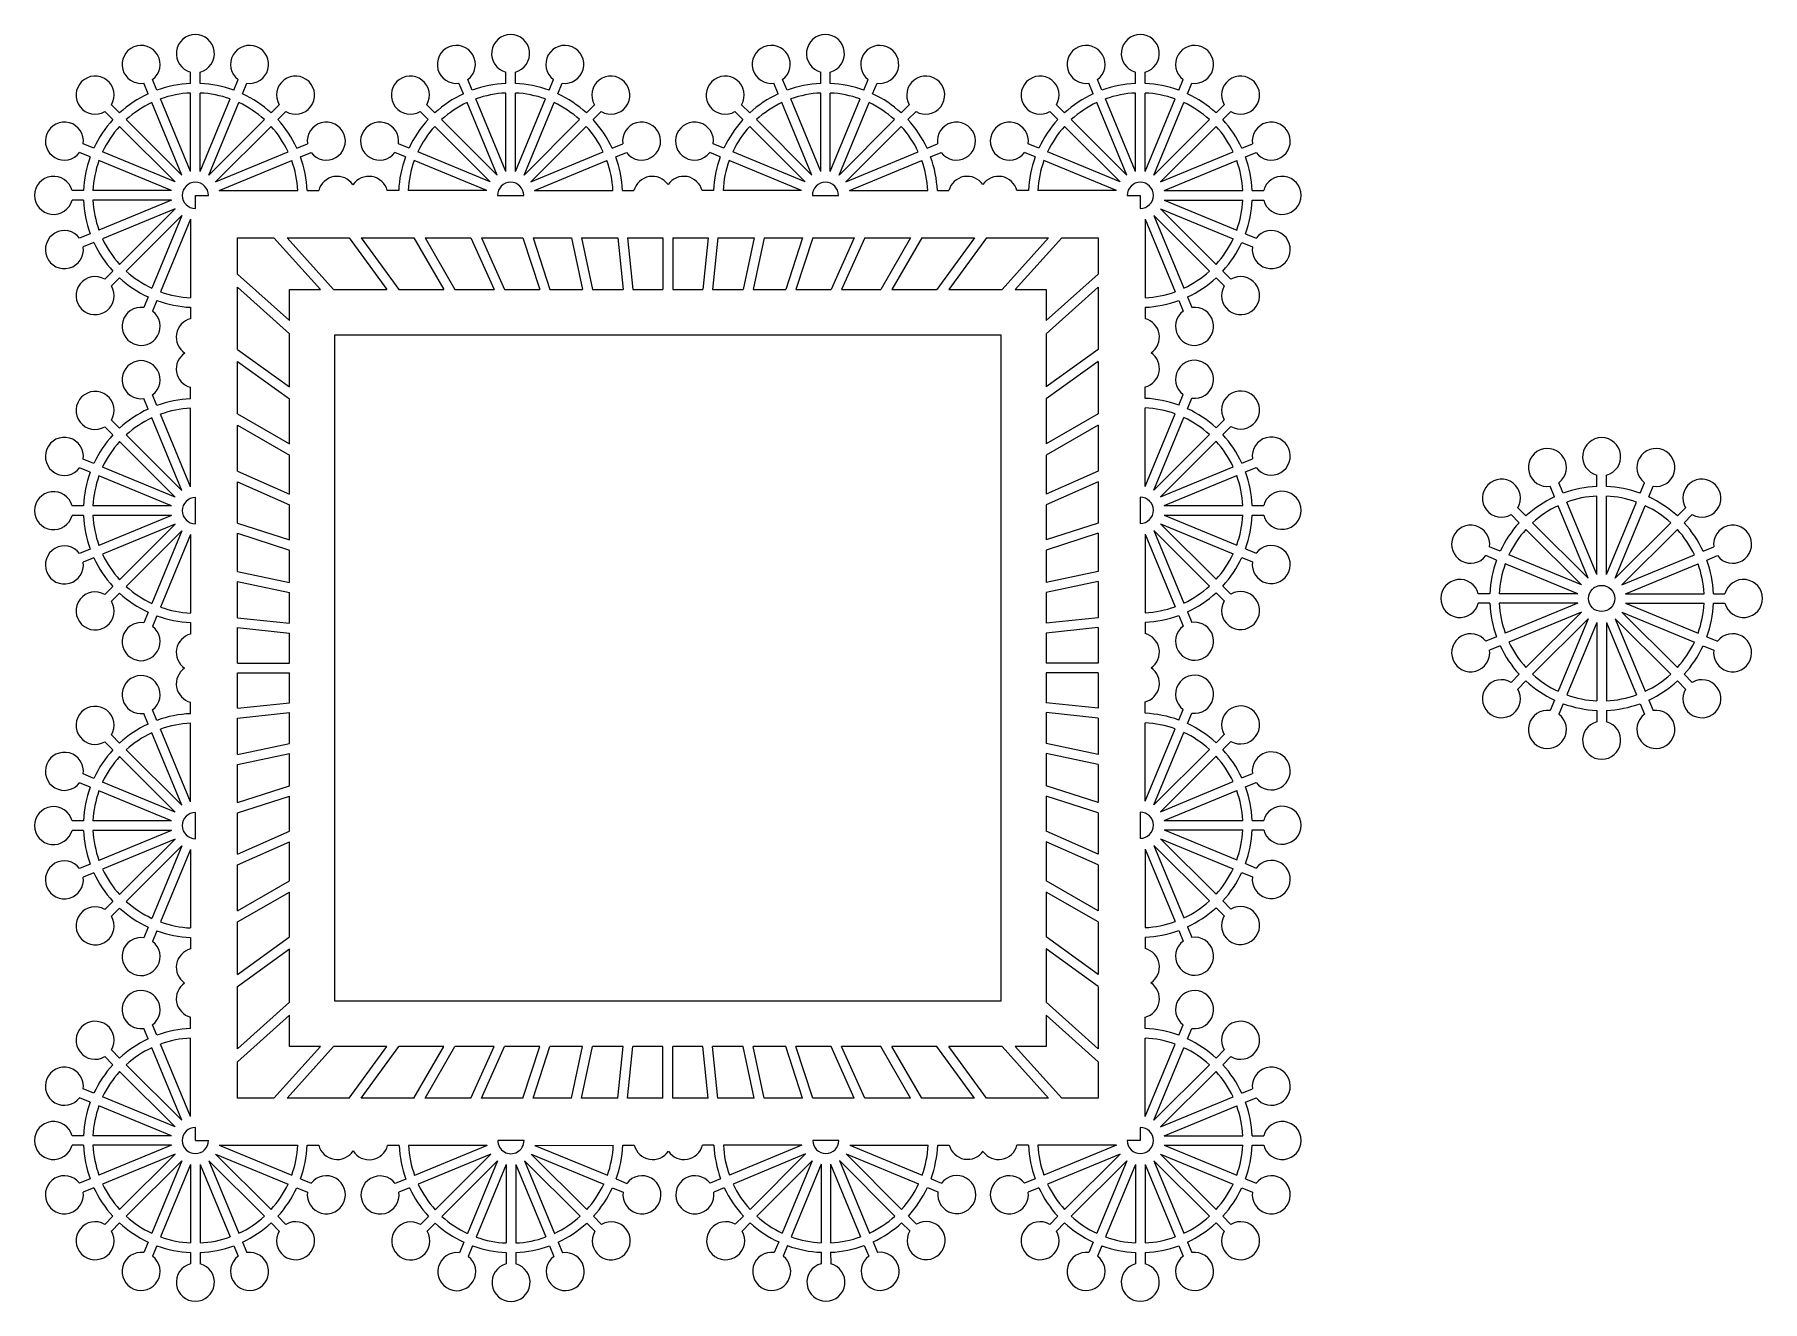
# Model space of a CAD drawing. Extents: x 130 to 403, y 62 to 262.
import ezdxf

# ---------------------------------------------------------------- set-up
doc = ezdxf.new("R2010")
doc.units = 0
doc.layers.get('0').update_dxf_attribs({"linetype": 'CONTINUOUS'})

msp = doc.modelspace()

# ---------------------------------------------------------------- linework, layer by layer
for p, q in [((148.03626, 252.50281), (147.344708, 254.172364)), ((149.422079, 253.076835), (148.730527, 254.746389)), ((154.730035, 254.132653), (154.730035, 255.939765)), ((156.230035, 254.132653), (156.230035, 255.939765)), ((161.53799, 253.076835), (162.229543, 254.746389)), ((162.92381, 252.50281), (163.615362, 254.172364)), ((197.741683, 252.50281), (197.050131, 254.172364)), ((199.127502, 253.076835), (198.43595, 254.746389)), ((204.435458, 254.132653), (204.435458, 255.939765)), ((205.935458, 254.132653), (205.935458, 255.939765)), ((211.243414, 253.076835), (211.934966, 254.746389)), ((212.629233, 252.50281), (213.320785, 254.172364)), ((247.388971, 252.50281), (246.697419, 254.172364)), ((248.774791, 253.076835), (248.083238, 254.746389)), ((254.082746, 254.132653), (254.082746, 255.939765)), ((255.582746, 254.132653), (255.582746, 255.939765)), ((260.890702, 253.076835), (261.582254, 254.746389)), ((262.276521, 252.50281), (262.968073, 254.172364)), ((297.03626, 252.50281), (296.344708, 254.172364)), ((298.422079, 253.076835), (297.730527, 254.746389)), ((303.730035, 254.132653), (303.730035, 255.939765)), ((305.230035, 254.132653), (305.230035, 255.939765)), ((310.53799, 253.076835), (311.229543, 254.746389)), ((311.92381, 252.50281), (312.615362, 254.172364)), ((143.536392, 249.496094), (142.258571, 250.773916)), ((153.344215, 239.688271), (148.610852, 251.115622)), ((154.730035, 240.262296), (149.996671, 251.689647)), ((154.730035, 240.262296), (154.730035, 252.631172)), ((156.230035, 240.262296), (156.230035, 252.631172)), ((156.230035, 240.262296), (160.963399, 251.689647)), ((157.615854, 239.688271), (162.349218, 251.115622)), ((167.423677, 249.496094), (168.701499, 250.773916)), ((193.241815, 249.496094), (191.963994, 250.773916)), ((203.049639, 239.688271), (198.316275, 251.115622)), ((204.435458, 240.262296), (199.702094, 251.689647)), ((204.435458, 240.262296), (204.435458, 252.631172)), ((205.935458, 240.262296), (205.935458, 252.631172)), ((205.935458, 240.262296), (210.668822, 251.689647)), ((207.321277, 239.688271), (212.054641, 251.115622)), ((217.1291, 249.496094), (218.406922, 250.773916)), ((242.889104, 249.496094), (241.611282, 250.773916)), ((252.696927, 239.688271), (247.963563, 251.115622)), ((254.082746, 240.262296), (249.349382, 251.689647)), ((254.082746, 240.262296), (254.082746, 252.631172)), ((255.582746, 240.262296), (255.582746, 252.631172)), ((255.582746, 240.262296), (260.31611, 251.689647)), ((256.968566, 239.688271), (261.701929, 251.115622)), ((266.776389, 249.496094), (268.054211, 250.773916)), ((292.536392, 249.496094), (291.258571, 250.773916)), ((302.344215, 239.688271), (297.610852, 251.115622)), ((303.730035, 240.262296), (298.996671, 251.689647)), ((303.730035, 240.262296), (303.730035, 252.631172)), ((305.230035, 240.262296), (305.230035, 252.631172)), ((305.230035, 240.262296), (309.963399, 251.689647)), ((306.615854, 239.688271), (311.349218, 251.115622)), ((316.423677, 249.496094), (317.701499, 250.773916)), ((142.475732, 248.435434), (141.19791, 249.713256)), ((153.344215, 239.688271), (144.5981, 248.434387)), ((157.615854, 239.688271), (166.36197, 248.434387)), ((168.484337, 248.435434), (169.762159, 249.713256)), ((192.181155, 248.435434), (190.903333, 249.713256)), ((203.049639, 239.688271), (194.303523, 248.434387)), ((207.321277, 239.688271), (216.067393, 248.434387)), ((218.189761, 248.435434), (219.467582, 249.713256)), ((241.828444, 248.435434), (240.550622, 249.713256)), ((252.696927, 239.688271), (243.950811, 248.434387)), ((256.968566, 239.688271), (265.714681, 248.434387)), ((267.837049, 248.435434), (269.114871, 249.713256)), ((291.475732, 248.435434), (290.19791, 249.713256)), ((302.344215, 239.688271), (293.5981, 248.434387)), ((306.615854, 239.688271), (315.36197, 248.434387)), ((317.484337, 248.435434), (318.762159, 249.713256)), ((152.283555, 238.627611), (143.537439, 247.373727)), ((158.676514, 238.627611), (167.42263, 247.373727)), ((201.988978, 238.627611), (193.242862, 247.373727)), ((208.381937, 238.627611), (217.128053, 247.373727)), ((251.636267, 238.627611), (242.890151, 247.373727)), ((258.029226, 238.627611), (266.775342, 247.373727)), ((301.283555, 238.627611), (292.537439, 247.373727)), ((307.676514, 238.627611), (316.42263, 247.373727)), ((138.894991, 242.549747), (137.225437, 243.241299)), ((139.469017, 243.935566), (137.799462, 244.627118)), ((152.283555, 238.627611), (140.856204, 243.360974)), ((158.676514, 238.627611), (170.103865, 243.360974)), ((171.491053, 243.935566), (173.160607, 244.627118)), ((172.065078, 242.549747), (173.734632, 243.241299)), ((188.600415, 242.549747), (186.93086, 243.241299)), ((189.17444, 243.935566), (187.504885, 244.627118)), ((201.988978, 238.627611), (190.561627, 243.360974)), ((208.381937, 238.627611), (219.809288, 243.360974)), ((221.196476, 243.935566), (222.86603, 244.627118)), ((221.770501, 242.549747), (223.440056, 243.241299)), ((238.247703, 242.549747), (236.578149, 243.241299)), ((238.821728, 243.935566), (237.152174, 244.627118)), ((251.636267, 238.627611), (240.208916, 243.360974)), ((258.029226, 238.627611), (269.456577, 243.360974)), ((270.843764, 243.935566), (272.513319, 244.627118)), ((271.41779, 242.549747), (273.087344, 243.241299)), ((287.894991, 242.549747), (286.225437, 243.241299)), ((288.469017, 243.935566), (286.799462, 244.627118)), ((301.283555, 238.627611), (289.856204, 243.360974)), ((307.676514, 238.627611), (319.103865, 243.360974)), ((320.491053, 243.935566), (322.160607, 244.627118)), ((321.065078, 242.549747), (322.734632, 243.241299)), ((151.70953, 237.241791), (140.282179, 241.975155)), ((159.250539, 237.241791), (170.67789, 241.975155)), ((201.414953, 237.241791), (189.987602, 241.975155)), ((208.955962, 237.241791), (220.383314, 241.975155)), ((251.062242, 237.241791), (239.634891, 241.975155)), ((258.603251, 237.241791), (270.030602, 241.975155)), ((300.70953, 237.241791), (289.282179, 241.975155)), ((308.250539, 237.241791), (319.67789, 241.975155)), ((137.839173, 237.241791), (136.032061, 237.241791)), ((151.70953, 237.241791), (139.340654, 237.241791)), ((159.250539, 237.241791), (171.619415, 237.241791)), ((173.120896, 237.241791), (174.928009, 237.241791)), ((187.544596, 237.241791), (185.737484, 237.241791)), ((201.414953, 237.241791), (189.046077, 237.241791)), ((208.955962, 237.241791), (221.324838, 237.241791)), ((222.826319, 237.241791), (224.633432, 237.241791)), ((237.191885, 237.241791), (235.384772, 237.241791)), ((251.062242, 237.241791), (238.693366, 237.241791)), ((258.603251, 237.241791), (270.972127, 237.241791)), ((272.473608, 237.241791), (274.28072, 237.241791)), ((286.839173, 237.241791), (285.032061, 237.241791)), ((300.70953, 237.241791), (288.340654, 237.241791)), ((308.250539, 237.241791), (320.619415, 237.241791)), ((322.120896, 237.241791), (323.928009, 237.241791)), ((137.839173, 235.741791), (136.032061, 235.741791)), ((151.70953, 235.741791), (139.340654, 235.741791)), ((151.70953, 235.741791), (140.282179, 231.008428)), ((152.283555, 234.355972), (140.856204, 229.622608)), ((152.283555, 234.355972), (143.537439, 225.609856)), ((155.480035, 236.491791), (157.544804, 236.491791)), ((155.480035, 234.427022), (155.480035, 236.491791)), ((203.120688, 236.491791), (207.250227, 236.491791)), ((252.767977, 236.491791), (256.897516, 236.491791)), ((302.415265, 236.491791), (304.480035, 236.491791)), ((304.480035, 236.491791), (304.480035, 234.427022)), ((307.676514, 234.355972), (319.103865, 229.622608)), ((307.676514, 234.355972), (316.42263, 225.609856)), ((308.250539, 235.741791), (319.67789, 231.008428)), ((308.250539, 235.741791), (320.619415, 235.741791)), ((322.120896, 235.741791), (323.928009, 235.741791)), ((153.344215, 233.295312), (144.5981, 224.549196)), ((153.344215, 233.295312), (148.610852, 221.867961)), ((154.730035, 232.721287), (149.996671, 221.293936)), ((154.730035, 232.721287), (154.730035, 220.352411)), ((305.230035, 232.721287), (309.963399, 221.293936)), ((305.230035, 232.721287), (305.230035, 220.352411)), ((306.615854, 233.295312), (311.349218, 221.867961)), ((306.615854, 233.295312), (315.36197, 224.549196)), ((138.894991, 230.433836), (137.225437, 229.742284)), ((139.469017, 229.048016), (137.799462, 228.356464)), ((162.150035, 229.821791), (167.876219, 229.821791)), ((162.150035, 224.095607), (162.150035, 229.821791)), ((167.876219, 229.821791), (175.223516, 221.661791)), ((169.935037, 229.821791), (177.282334, 221.661791)), ((169.935037, 229.821791), (179.753063, 229.821791)), ((179.753063, 229.821791), (185.68165, 221.661791)), ((181.644247, 229.821791), (187.572834, 221.661791)), ((181.644247, 229.821791), (189.93502, 229.821791)), ((189.93502, 229.821791), (194.646198, 221.661791)), ((191.701712, 229.821791), (196.41289, 221.661791)), ((191.701712, 229.821791), (198.942776, 229.821791)), ((198.942776, 229.821791), (202.575842, 221.661791)), ((200.61757, 229.821791), (204.250636, 221.661791)), ((200.61757, 229.821791), (207.136363, 229.821791)), ((207.136363, 229.821791), (209.787708, 221.661791)), ((208.7451, 229.821791), (211.396445, 221.661791)), ((208.7451, 229.821791), (214.780233, 229.821791)), ((214.780233, 229.821791), (216.514694, 221.661791)), ((216.344414, 229.821791), (218.078875, 221.661791)), ((216.344414, 229.821791), (222.081601, 229.821791)), ((222.081601, 229.821791), (222.939251, 221.661791)), ((223.620028, 229.821791), (224.477679, 221.661791)), ((223.620028, 229.821791), (229.215035, 229.821791)), ((229.215035, 229.821791), (229.215035, 221.661791)), ((230.745035, 229.821791), (230.745035, 221.661791)), ((230.745035, 229.821791), (236.340041, 229.821791)), ((236.340041, 229.821791), (235.482391, 221.661791)), ((237.878469, 229.821791), (237.020818, 221.661791)), ((237.878469, 229.821791), (243.615656, 229.821791)), ((243.615656, 229.821791), (241.881194, 221.661791)), ((245.179837, 229.821791), (243.445375, 221.661791)), ((245.179837, 229.821791), (251.214969, 229.821791)), ((251.214969, 229.821791), (248.563624, 221.661791)), ((252.823706, 229.821791), (250.172362, 221.661791)), ((252.823706, 229.821791), (259.3425, 229.821791)), ((259.3425, 229.821791), (255.709434, 221.661791)), ((261.017293, 229.821791), (257.384227, 221.661791)), ((261.017293, 229.821791), (268.258358, 229.821791)), ((268.258358, 229.821791), (263.547179, 221.661791)), ((270.025049, 229.821791), (265.313871, 221.661791)), ((270.025049, 229.821791), (278.315822, 229.821791)), ((278.315822, 229.821791), (272.387235, 221.661791)), ((280.207006, 229.821791), (274.278419, 221.661791)), ((280.207006, 229.821791), (290.025032, 229.821791)), ((290.025032, 229.821791), (282.677735, 221.661791)), ((292.08385, 229.821791), (284.736553, 221.661791)), ((292.08385, 229.821791), (297.810035, 229.821791)), ((297.810035, 229.821791), (297.810035, 224.095607)), ((320.491053, 229.048016), (322.160607, 228.356464)), ((321.065078, 230.433836), (322.734632, 229.742284)), ((142.475732, 224.548149), (141.19791, 223.270327)), ((143.536392, 223.487489), (142.258571, 222.209667)), ((162.150035, 224.095607), (170.310035, 216.74831)), ((297.810035, 224.095607), (289.650035, 216.74831)), ((316.423677, 223.487489), (317.701499, 222.209667)), ((317.484337, 224.548149), (318.762159, 223.270327)), ((162.150035, 222.036789), (170.310035, 214.689492)), ((162.150035, 212.218763), (162.150035, 222.036789)), ((170.310035, 221.661791), (175.223516, 221.661791)), ((170.310035, 216.74831), (170.310035, 221.661791)), ((177.282334, 221.661791), (185.68165, 221.661791)), ((187.572834, 221.661791), (194.646198, 221.661791)), ((196.41289, 221.661791), (202.575842, 221.661791)), ((204.250636, 221.661791), (209.787708, 221.661791)), ((211.396445, 221.661791), (216.514694, 221.661791)), ((218.078875, 221.661791), (222.939251, 221.661791)), ((224.477679, 221.661791), (229.215035, 221.661791)), ((230.745035, 221.661791), (235.482391, 221.661791)), ((237.020818, 221.661791), (241.881194, 221.661791)), ((243.445375, 221.661791), (248.563624, 221.661791)), ((250.172362, 221.661791), (255.709434, 221.661791)), ((257.384227, 221.661791), (263.547179, 221.661791)), ((265.313871, 221.661791), (272.387235, 221.661791)), ((274.278419, 221.661791), (282.677735, 221.661791)), ((284.736553, 221.661791), (289.650035, 221.661791)), ((297.810035, 222.036789), (289.650035, 214.689492)), ((289.650035, 221.661791), (289.650035, 216.74831)), ((297.810035, 222.036789), (297.810035, 212.218763)), ((148.03626, 220.480773), (147.344708, 218.811219)), ((149.422079, 219.906748), (148.730527, 218.237194)), ((154.730035, 218.85093), (154.730035, 217.043817)), ((305.230035, 218.85093), (305.230035, 217.043817)), ((310.53799, 219.906748), (311.229543, 218.237194)), ((311.92381, 220.480773), (312.615362, 218.811219)), ((170.310035, 206.290176), (170.310035, 214.689492)), ((177.450035, 214.521791), (282.510035, 214.521791)), ((177.450035, 109.461791), (177.450035, 214.521791)), ((282.510035, 214.521791), (282.510035, 109.461791)), ((289.650035, 214.689492), (289.650035, 206.290176)), ((162.150035, 212.218763), (170.310035, 206.290176)), ((162.150035, 210.327579), (170.310035, 204.398992)), ((162.150035, 202.036806), (162.150035, 210.327579)), ((297.810035, 212.218763), (289.650035, 206.290176)), ((297.810035, 210.327579), (289.650035, 204.398992)), ((297.810035, 210.327579), (297.810035, 202.036806)), ((148.03626, 202.797386), (147.344708, 204.466941)), ((149.422079, 203.371412), (148.730527, 205.040966)), ((154.730035, 204.42723), (154.730035, 206.234342)), ((170.310035, 197.325628), (170.310035, 204.398992)), ((289.650035, 204.398992), (289.650035, 197.325628)), ((305.230035, 204.485364), (305.230035, 206.292477)), ((310.53799, 203.429546), (311.229543, 205.099101)), ((311.92381, 202.855521), (312.615362, 204.525075)), ((154.730035, 190.556873), (149.996671, 201.984224)), ((154.730035, 190.556873), (154.730035, 202.925749)), ((162.150035, 202.036806), (170.310035, 197.325628)), ((297.810035, 202.036806), (289.650035, 197.325628)), ((305.230035, 190.615008), (305.230035, 202.983883)), ((305.230035, 190.615008), (309.963399, 202.042359)), ((142.475732, 198.730011), (141.19791, 200.007833)), ((143.536392, 199.790671), (142.258571, 201.068493)), ((153.344215, 189.982848), (148.610852, 201.410199)), ((162.150035, 200.270114), (170.310035, 195.558936)), ((162.150035, 193.02905), (162.150035, 200.270114)), ((297.810035, 200.270114), (289.650035, 195.558936)), ((297.810035, 200.270114), (297.810035, 193.02905)), ((306.615854, 190.040982), (311.349218, 201.468333)), ((316.423677, 199.848806), (317.701499, 201.126627)), ((317.484337, 198.788146), (318.762159, 200.065967)), ((152.283555, 188.922188), (143.537439, 197.668303)), ((153.344215, 189.982848), (144.5981, 198.728964)), ((306.615854, 190.040982), (315.36197, 198.787098)), ((307.676514, 188.980322), (316.42263, 197.726438)), ((138.894991, 192.844324), (137.225437, 193.535876)), ((139.469017, 194.230143), (137.799462, 194.921695)), ((152.283555, 188.922188), (140.856204, 193.655551)), ((170.310035, 189.395984), (170.310035, 195.558936)), ((289.650035, 195.558936), (289.650035, 189.395984)), ((307.676514, 188.980322), (319.103865, 193.713686)), ((320.491053, 194.288278), (322.160607, 194.97983)), ((321.065078, 192.902459), (322.734632, 193.594011)), ((151.70953, 187.536368), (140.282179, 192.269732)), ((162.150035, 193.02905), (170.310035, 189.395984)), ((162.150035, 191.354256), (170.310035, 187.72119)), ((162.150035, 184.835463), (162.150035, 191.354256)), ((297.810035, 193.02905), (289.650035, 189.395984)), ((297.810035, 191.354256), (289.650035, 187.72119)), ((297.810035, 191.354256), (297.810035, 184.835463)), ((308.250539, 187.594503), (319.67789, 192.327867)), ((371.161865, 189.528019), (370.470313, 191.197574)), ((376.469821, 190.583837), (376.469821, 192.39095)), ((377.969821, 190.583837), (377.969821, 192.39095)), ((383.277777, 189.528019), (383.969329, 191.197574)), ((155.480035, 184.721599), (155.480035, 188.851138)), ((304.480035, 188.909272), (304.480035, 184.779733)), ((369.776046, 188.953994), (369.084494, 190.623549)), ((376.469821, 176.713481), (371.736457, 188.140832)), ((376.469821, 176.713481), (376.469821, 189.082356)), ((377.969821, 176.713481), (377.969821, 189.082356)), ((377.969821, 176.713481), (382.703185, 188.140832)), ((384.663596, 188.953994), (385.355148, 190.623549)), ((137.839173, 187.536368), (136.032061, 187.536368)), ((137.839173, 186.036368), (136.032061, 186.036368)), ((151.70953, 187.536368), (139.340654, 187.536368)), ((151.70953, 186.036368), (139.340654, 186.036368)), ((151.70953, 186.036368), (140.282179, 181.303004)), ((170.310035, 182.184118), (170.310035, 187.72119)), ((289.650035, 187.72119), (289.650035, 182.184118)), ((308.250539, 187.594503), (320.619415, 187.594503)), ((308.250539, 186.094503), (319.67789, 181.361139)), ((308.250539, 186.094503), (320.619415, 186.094503)), ((322.120896, 187.594503), (323.928009, 187.594503)), ((322.120896, 186.094503), (323.928009, 186.094503)), ((364.215518, 184.886619), (362.937697, 186.16444)), ((365.276178, 185.947279), (363.998357, 187.2251)), ((375.084002, 176.139455), (370.350638, 187.566807)), ((379.35564, 176.139455), (384.089004, 187.566807)), ((389.163464, 185.947279), (390.441285, 187.2251)), ((390.224124, 184.886619), (391.501945, 186.16444)), ((152.283555, 184.650549), (140.856204, 179.917185)), ((152.283555, 184.650549), (143.537439, 175.904433)), ((153.344215, 183.589889), (144.5981, 174.843773)), ((153.344215, 183.589889), (148.610852, 172.162538)), ((154.730035, 183.015864), (149.996671, 171.588513)), ((154.730035, 183.015864), (154.730035, 170.646988)), ((162.150035, 184.835463), (170.310035, 182.184118)), ((162.150035, 183.226726), (170.310035, 180.575381)), ((162.150035, 177.191594), (162.150035, 183.226726)), ((297.810035, 184.835463), (289.650035, 182.184118)), ((297.810035, 183.226726), (289.650035, 180.575381)), ((297.810035, 183.226726), (297.810035, 177.191594)), ((305.230035, 183.073998), (309.963399, 171.646647)), ((305.230035, 183.073998), (305.230035, 170.705123)), ((306.615854, 183.648023), (315.36197, 174.901908)), ((306.615854, 183.648023), (311.349218, 172.220672)), ((307.676514, 184.708684), (316.42263, 175.962568)), ((307.676514, 184.708684), (319.103865, 179.97532)), ((374.023342, 175.078795), (365.277226, 183.824911)), ((375.084002, 176.139455), (366.337886, 184.885571)), ((379.35564, 176.139455), (388.101756, 184.885571)), ((380.4163, 175.078795), (389.162416, 183.824911)), ((138.894991, 180.728413), (137.225437, 180.03686)), ((170.310035, 175.457132), (170.310035, 180.575381)), ((289.650035, 180.575381), (289.650035, 175.457132)), ((321.065078, 180.786547), (322.734632, 180.094995)), ((361.208803, 180.386751), (359.539248, 181.078303)), ((393.230839, 180.386751), (394.900394, 181.078303)), ((139.469017, 179.342593), (137.799462, 178.651041)), ((162.150035, 177.191594), (170.310035, 175.457132)), ((297.810035, 177.191594), (289.650035, 175.457132)), ((320.491053, 179.400728), (322.160607, 178.709176)), ((360.634778, 179.000932), (358.965223, 179.692484)), ((373.449316, 173.692976), (362.021965, 178.42634)), ((374.023342, 175.078795), (362.59599, 179.812159)), ((380.4163, 175.078795), (391.843652, 179.812159)), ((380.990326, 173.692976), (392.417677, 178.42634)), ((393.804864, 179.000932), (395.474419, 179.692484)), ((142.475732, 174.842726), (141.19791, 173.564904)), ((162.150035, 175.627412), (170.310035, 173.892951)), ((162.150035, 169.890225), (162.150035, 175.627412)), ((297.810035, 175.627412), (289.650035, 173.892951)), ((297.810035, 175.627412), (297.810035, 169.890225)), ((317.484337, 174.90086), (318.762159, 173.623039)), ((143.536392, 173.782066), (142.258571, 172.504244)), ((170.310035, 169.032575), (170.310035, 173.892951)), ((289.650035, 173.892951), (289.650035, 169.032575)), ((316.423677, 173.8402), (317.701499, 172.562379)), ((359.57896, 173.692976), (357.771847, 173.692976)), ((359.57896, 172.192976), (357.771847, 172.192976)), ((373.449316, 173.692976), (361.080441, 173.692976)), ((373.449316, 172.192976), (361.080441, 172.192976)), ((373.449316, 172.192976), (362.021965, 167.459612)), ((380.990326, 173.692976), (393.359201, 173.692976)), ((380.990326, 172.192976), (392.417677, 167.459612)), ((380.990326, 172.192976), (393.359201, 172.192976)), ((394.860682, 173.692976), (396.667795, 173.692976)), ((394.860682, 172.192976), (396.667795, 172.192976)), ((148.03626, 170.77535), (147.344708, 169.105796)), ((149.422079, 170.201325), (148.730527, 168.531771)), ((154.730035, 169.145507), (154.730035, 167.338394)), ((162.150035, 169.890225), (170.310035, 169.032575)), ((297.810035, 169.890225), (289.650035, 169.032575)), ((305.230035, 169.203642), (305.230035, 167.396529)), ((310.53799, 170.25946), (311.229543, 168.589905)), ((311.92381, 170.833485), (312.615362, 169.16393)), ((374.023342, 170.807157), (362.59599, 166.073793)), ((374.023342, 170.807157), (365.277226, 162.061041)), ((375.084002, 169.746497), (366.337886, 161.000381)), ((375.084002, 169.746497), (370.350638, 158.319145)), ((376.469821, 169.172471), (371.736457, 157.74512)), ((376.469821, 169.172471), (376.469821, 156.803596)), ((377.969821, 169.172471), (377.969821, 156.803596)), ((377.969821, 169.172471), (382.703185, 157.74512)), ((379.35564, 169.746497), (384.089004, 158.319145)), ((379.35564, 169.746497), (388.101756, 161.000381)), ((380.4163, 170.807157), (389.162416, 162.061041)), ((380.4163, 170.807157), (391.843652, 166.073793)), ((162.150035, 168.351798), (170.310035, 167.494147)), ((162.150035, 162.756791), (162.150035, 168.351798)), ((170.310035, 162.756791), (170.310035, 167.494147)), ((297.810035, 168.351798), (289.650035, 167.494147)), ((289.650035, 167.494147), (289.650035, 162.756791)), ((297.810035, 168.351798), (297.810035, 162.756791)), ((360.634778, 166.88502), (358.965223, 166.193468)), ((393.804864, 166.88502), (395.474419, 166.193468)), ((361.208803, 165.499201), (359.539248, 164.807649)), ((393.230839, 165.499201), (394.900394, 164.807649)), ((162.150035, 162.756791), (170.310035, 162.756791)), ((162.150035, 161.226791), (170.310035, 161.226791)), ((162.150035, 155.631785), (162.150035, 161.226791)), ((170.310035, 156.489435), (170.310035, 161.226791)), ((297.810035, 162.756791), (289.650035, 162.756791)), ((297.810035, 161.226791), (289.650035, 161.226791)), ((289.650035, 161.226791), (289.650035, 156.489435)), ((297.810035, 161.226791), (297.810035, 155.631785)), ((364.215518, 160.999333), (362.937697, 159.721512)), ((390.224124, 160.999333), (391.501945, 159.721512)), ((365.276178, 159.938673), (363.998357, 158.660852)), ((389.163464, 159.938673), (390.441285, 158.660852)), ((149.422079, 153.724123), (148.730527, 155.393678)), ((154.730035, 154.779941), (154.730035, 156.587054)), ((162.150035, 155.631785), (170.310035, 156.489435)), ((297.810035, 155.631785), (289.650035, 156.489435)), ((305.230035, 154.838076), (305.230035, 156.645188)), ((310.53799, 153.782258), (311.229543, 155.451812)), ((369.776046, 156.931958), (369.084494, 155.262403)), ((371.161865, 156.357933), (370.470313, 154.688378)), ((376.469821, 155.302115), (376.469821, 153.495002)), ((377.969821, 155.302115), (377.969821, 153.495002)), ((383.277777, 156.357933), (383.969329, 154.688378)), ((384.663596, 156.931958), (385.355148, 155.262403)), ((148.03626, 153.150098), (147.344708, 154.819652)), ((154.730035, 140.909584), (154.730035, 153.27846)), ((162.150035, 154.093357), (170.310035, 154.951008)), ((162.150035, 148.35617), (162.150035, 154.093357)), ((170.310035, 150.090632), (170.310035, 154.951008)), ((297.810035, 154.093357), (289.650035, 154.951008)), ((289.650035, 154.951008), (289.650035, 150.090632)), ((297.810035, 154.093357), (297.810035, 148.35617)), ((305.230035, 140.967719), (305.230035, 153.336595)), ((311.92381, 153.208233), (312.615362, 154.877787)), ((142.475732, 149.082722), (141.19791, 150.360544)), ((143.536392, 150.143383), (142.258571, 151.421204)), ((153.344215, 140.335559), (148.610852, 151.76291)), ((154.730035, 140.909584), (149.996671, 152.336936)), ((162.150035, 148.35617), (170.310035, 150.090632)), ((297.810035, 148.35617), (289.650035, 150.090632)), ((305.230035, 140.967719), (309.963399, 152.39507)), ((306.615854, 140.393694), (311.349218, 151.821045)), ((316.423677, 150.201517), (317.701499, 151.479339)), ((317.484337, 149.140857), (318.762159, 150.418679)), ((152.283555, 139.274899), (143.537439, 148.021015)), ((153.344215, 140.335559), (144.5981, 149.081675)), ((162.150035, 146.791989), (170.310035, 148.526451)), ((170.310035, 143.408202), (170.310035, 148.526451)), ((297.810035, 146.791989), (289.650035, 148.526451)), ((289.650035, 148.526451), (289.650035, 143.408202)), ((306.615854, 140.393694), (315.36197, 149.13981)), ((307.676514, 139.333034), (316.42263, 148.07915)), ((139.469017, 144.582855), (137.799462, 145.274407)), ((162.150035, 140.756857), (162.150035, 146.791989)), ((297.810035, 146.791989), (297.810035, 140.756857)), ((320.491053, 144.640989), (322.160607, 145.332542)), ((138.894991, 143.197036), (137.225437, 143.888588)), ((151.70953, 137.88908), (140.282179, 142.622444)), ((152.283555, 139.274899), (140.856204, 144.008263)), ((162.150035, 140.756857), (170.310035, 143.408202)), ((162.150035, 139.14812), (170.310035, 141.799464)), ((170.310035, 136.262392), (170.310035, 141.799464)), ((297.810035, 140.756857), (289.650035, 143.408202)), ((297.810035, 139.14812), (289.650035, 141.799464)), ((289.650035, 141.799464), (289.650035, 136.262392)), ((307.676514, 139.333034), (319.103865, 144.066398)), ((308.250539, 137.947214), (319.67789, 142.680578)), ((321.065078, 143.25517), (322.734632, 143.946722)), ((155.480035, 135.07431), (155.480035, 139.203849)), ((162.150035, 132.629326), (162.150035, 139.14812)), ((297.810035, 139.14812), (297.810035, 132.629326)), ((304.480035, 139.261984), (304.480035, 135.132445)), ((137.839173, 137.88908), (136.032061, 137.88908)), ((137.839173, 136.38908), (136.032061, 136.38908)), ((151.70953, 137.88908), (139.340654, 137.88908)), ((151.70953, 136.38908), (139.340654, 136.38908)), ((151.70953, 136.38908), (140.282179, 131.655716)), ((162.150035, 132.629326), (170.310035, 136.262392)), ((297.810035, 132.629326), (289.650035, 136.262392)), ((308.250539, 137.947214), (320.619415, 137.947214)), ((308.250539, 136.447214), (320.619415, 136.447214)), ((308.250539, 136.447214), (319.67789, 131.713851)), ((322.120896, 137.947214), (323.928009, 137.947214)), ((322.120896, 136.447214), (323.928009, 136.447214)), ((152.283555, 135.003261), (140.856204, 130.269897)), ((152.283555, 135.003261), (143.537439, 126.257145)), ((153.344215, 133.9426), (144.5981, 125.196484)), ((153.344215, 133.9426), (148.610852, 122.515249)), ((162.150035, 130.954533), (170.310035, 134.587599)), ((170.310035, 128.424647), (170.310035, 134.587599)), ((297.810035, 130.954533), (289.650035, 134.587599)), ((289.650035, 134.587599), (289.650035, 128.424647)), ((306.615854, 134.000735), (311.349218, 122.573384)), ((306.615854, 134.000735), (315.36197, 125.254619)), ((307.676514, 135.061395), (319.103865, 130.328031)), ((307.676514, 135.061395), (316.42263, 126.315279)), ((138.894991, 131.081124), (137.225437, 130.389572)), ((154.730035, 133.368575), (149.996671, 121.941224)), ((154.730035, 133.368575), (154.730035, 120.9997)), ((162.150035, 123.713469), (162.150035, 130.954533)), ((297.810035, 130.954533), (297.810035, 123.713469)), ((305.230035, 133.42671), (309.963399, 121.999359)), ((305.230035, 133.42671), (305.230035, 121.057834)), ((321.065078, 131.139259), (322.734632, 130.447707)), ((139.469017, 129.695305), (137.799462, 129.003753)), ((162.150035, 123.713469), (170.310035, 128.424647)), ((297.810035, 123.713469), (289.650035, 128.424647)), ((320.491053, 129.753439), (322.160607, 129.061887)), ((162.150035, 121.946777), (170.310035, 126.657955)), ((170.310035, 119.584591), (170.310035, 126.657955)), ((297.810035, 121.946777), (289.650035, 126.657955)), ((289.650035, 126.657955), (289.650035, 119.584591)), ((142.475732, 125.195437), (141.19791, 123.917616)), ((143.536392, 124.134777), (142.258571, 122.856955)), ((316.423677, 124.192912), (317.701499, 122.91509)), ((317.484337, 125.253572), (318.762159, 123.97575)), ((148.03626, 121.128062), (147.344708, 119.458507)), ((149.422079, 120.554037), (148.730527, 118.884482)), ((162.150035, 113.656004), (162.150035, 121.946777)), ((297.810035, 121.946777), (297.810035, 113.656004)), ((310.53799, 120.612171), (311.229543, 118.942617)), ((311.92381, 121.186196), (312.615362, 119.516642)), ((154.730035, 119.498218), (154.730035, 117.691106)), ((162.150035, 113.656004), (170.310035, 119.584591)), ((162.150035, 111.76482), (170.310035, 117.693407)), ((170.310035, 109.294091), (170.310035, 117.693407)), ((297.810035, 113.656004), (289.650035, 119.584591)), ((297.810035, 111.76482), (289.650035, 117.693407)), ((289.650035, 117.693407), (289.650035, 109.294091)), ((305.230035, 119.556353), (305.230035, 117.74924)), ((162.150035, 101.946794), (162.150035, 111.76482)), ((297.810035, 111.76482), (297.810035, 101.946794)), ((162.150035, 101.946794), (170.310035, 109.294091)), ((282.510035, 109.461791), (177.450035, 109.461791)), ((297.810035, 101.946794), (289.650035, 109.294091)), ((154.730035, 105.132653), (154.730035, 106.939765)), ((162.150035, 99.887976), (170.310035, 107.235273)), ((170.310035, 102.321791), (170.310035, 107.235273)), ((297.810035, 99.887976), (289.650035, 107.235273)), ((289.650035, 107.235273), (289.650035, 102.321791)), ((305.230035, 105.132653), (305.230035, 106.939765)), ((148.03626, 103.50281), (147.344708, 105.172364)), ((149.422079, 104.076835), (148.730527, 105.746389)), ((154.730035, 91.262296), (154.730035, 103.631172)), ((305.230035, 91.262296), (305.230035, 103.631172)), ((310.53799, 104.076835), (311.229543, 105.746389)), ((311.92381, 103.50281), (312.615362, 105.172364)), ((143.536392, 100.496094), (142.258571, 101.773916)), ((153.344215, 90.688271), (148.610852, 102.115622)), ((154.730035, 91.262296), (149.996671, 102.689647)), ((167.876219, 94.161791), (175.223516, 102.321791)), ((169.935037, 94.161791), (177.282334, 102.321791)), ((175.223516, 102.321791), (170.310035, 102.321791)), ((185.68165, 102.321791), (177.282334, 102.321791)), ((179.753063, 94.161791), (185.68165, 102.321791)), ((181.644247, 94.161791), (187.572834, 102.321791)), ((194.646198, 102.321791), (187.572834, 102.321791)), ((189.93502, 94.161791), (194.646198, 102.321791)), ((191.701712, 94.161791), (196.41289, 102.321791)), ((202.575842, 102.321791), (196.41289, 102.321791)), ((198.942776, 94.161791), (202.575842, 102.321791)), ((200.61757, 94.161791), (204.250636, 102.321791)), ((209.787708, 102.321791), (204.250636, 102.321791)), ((207.136363, 94.161791), (209.787708, 102.321791)), ((208.7451, 94.161791), (211.396445, 102.321791)), ((216.514694, 102.321791), (211.396445, 102.321791)), ((214.780233, 94.161791), (216.514694, 102.321791)), ((216.344414, 94.161791), (218.078875, 102.321791)), ((222.939251, 102.321791), (218.078875, 102.321791)), ((222.081601, 94.161791), (222.939251, 102.321791)), ((223.620028, 94.161791), (224.477679, 102.321791)), ((229.215035, 102.321791), (224.477679, 102.321791)), ((229.215035, 94.161791), (229.215035, 102.321791)), ((230.745035, 94.161791), (230.745035, 102.321791)), ((235.482391, 102.321791), (230.745035, 102.321791)), ((236.340041, 94.161791), (235.482391, 102.321791)), ((237.878469, 94.161791), (237.020818, 102.321791)), ((241.881194, 102.321791), (237.020818, 102.321791)), ((243.615656, 94.161791), (241.881194, 102.321791)), ((245.179837, 94.161791), (243.445375, 102.321791)), ((248.563624, 102.321791), (243.445375, 102.321791)), ((251.214969, 94.161791), (248.563624, 102.321791)), ((252.823706, 94.161791), (250.172362, 102.321791)), ((255.709434, 102.321791), (250.172362, 102.321791)), ((259.3425, 94.161791), (255.709434, 102.321791)), ((261.017293, 94.161791), (257.384227, 102.321791)), ((263.547179, 102.321791), (257.384227, 102.321791)), ((268.258358, 94.161791), (263.547179, 102.321791)), ((270.025049, 94.161791), (265.313871, 102.321791)), ((272.387235, 102.321791), (265.313871, 102.321791)), ((278.315822, 94.161791), (272.387235, 102.321791)), ((280.207006, 94.161791), (274.278419, 102.321791)), ((282.677735, 102.321791), (274.278419, 102.321791)), ((290.025032, 94.161791), (282.677735, 102.321791)), ((289.650035, 102.321791), (284.736553, 102.321791)), ((292.08385, 94.161791), (284.736553, 102.321791)), ((305.230035, 91.262296), (309.963399, 102.689647)), ((306.615854, 90.688271), (311.349218, 102.115622)), ((316.423677, 100.496094), (317.701499, 101.773916)), ((142.475732, 99.435434), (141.19791, 100.713256)), ((152.283555, 89.627611), (143.537439, 98.373727)), ((153.344215, 90.688271), (144.5981, 99.434387)), ((162.150035, 94.161791), (162.150035, 99.887976)), ((297.810035, 99.887976), (297.810035, 94.161791)), ((306.615854, 90.688271), (315.36197, 99.434387)), ((307.676514, 89.627611), (316.42263, 98.373727)), ((317.484337, 99.435434), (318.762159, 100.713256)), ((139.469017, 94.935566), (137.799462, 95.627118)), ((320.491053, 94.935566), (322.160607, 95.627118)), ((138.894991, 93.549747), (137.225437, 94.241299)), ((151.70953, 88.241791), (140.282179, 92.975155)), ((152.283555, 89.627611), (140.856204, 94.360974)), ((167.876219, 94.161791), (162.150035, 94.161791)), ((179.753063, 94.161791), (169.935037, 94.161791)), ((189.93502, 94.161791), (181.644247, 94.161791)), ((198.942776, 94.161791), (191.701712, 94.161791)), ((207.136363, 94.161791), (200.61757, 94.161791)), ((214.780233, 94.161791), (208.7451, 94.161791)), ((222.081601, 94.161791), (216.344414, 94.161791)), ((229.215035, 94.161791), (223.620028, 94.161791)), ((236.340041, 94.161791), (230.745035, 94.161791)), ((243.615656, 94.161791), (237.878469, 94.161791)), ((251.214969, 94.161791), (245.179837, 94.161791)), ((259.3425, 94.161791), (252.823706, 94.161791)), ((268.258358, 94.161791), (261.017293, 94.161791)), ((278.315822, 94.161791), (270.025049, 94.161791)), ((290.025032, 94.161791), (280.207006, 94.161791)), ((297.810035, 94.161791), (292.08385, 94.161791)), ((307.676514, 89.627611), (319.103865, 94.360974)), ((308.250539, 88.241791), (319.67789, 92.975155)), ((321.065078, 93.549747), (322.734632, 94.241299)), ((137.839173, 88.241791), (136.032061, 88.241791)), ((151.70953, 88.241791), (139.340654, 88.241791)), ((155.480035, 87.491791), (155.480035, 89.556561)), ((155.480035, 87.491791), (157.544804, 87.491791)), ((207.306985, 87.491791), (203.177619, 87.491791)), ((256.954258, 87.491791), (252.824893, 87.491791)), ((304.480035, 87.491791), (302.415265, 87.491791)), ((304.480035, 89.556561), (304.480035, 87.491791)), ((308.250539, 88.241791), (320.619415, 88.241791)), ((322.120896, 88.241791), (323.928009, 88.241791)), ((137.839173, 86.741791), (136.032061, 86.741791)), ((151.70953, 86.741791), (139.340654, 86.741791)), ((151.70953, 86.741791), (140.282179, 82.008428)), ((152.283555, 85.355972), (140.856204, 80.622608)), ((152.283555, 85.355972), (143.537439, 76.609856)), ((158.676514, 85.355972), (167.42263, 76.609856)), ((158.676514, 85.355972), (170.103865, 80.622608)), ((159.250539, 86.741791), (170.67789, 82.008428)), ((159.250539, 86.741791), (171.619415, 86.741791)), ((173.120896, 86.741791), (174.928009, 86.741791)), ((187.602018, 86.709439), (185.794906, 86.70806)), ((201.47237, 86.720021), (189.103498, 86.710584)), ((201.47237, 86.720021), (190.048634, 81.97794)), ((202.047453, 85.33464), (190.623716, 80.592559)), ((202.047453, 85.33464), (193.308012, 76.581854)), ((208.44041, 85.339517), (219.871369, 80.614873)), ((208.44041, 85.339517), (217.193195, 76.600076)), ((209.013377, 86.725774), (221.38225, 86.73521)), ((209.013377, 86.725774), (220.444336, 82.001129)), ((222.88373, 86.736356), (224.690842, 86.737734)), ((237.249292, 86.747315), (235.44218, 86.745937)), ((251.119644, 86.757897), (238.750772, 86.748461)), ((251.119644, 86.757897), (239.695908, 82.015817)), ((251.694727, 85.372516), (240.27099, 80.630436)), ((251.694727, 85.372516), (242.955286, 76.61973)), ((258.087684, 85.377393), (266.84047, 76.637952)), ((258.087684, 85.377393), (269.518643, 80.652749)), ((258.660651, 86.76365), (271.029524, 86.773086)), ((258.660651, 86.76365), (270.09161, 82.039006)), ((272.531004, 86.774232), (274.338116, 86.775611)), ((286.839173, 86.741791), (285.032061, 86.741791)), ((300.70953, 86.741791), (288.340654, 86.741791)), ((300.70953, 86.741791), (289.282179, 82.008428)), ((301.283555, 85.355972), (289.856204, 80.622608)), ((301.283555, 85.355972), (292.537439, 76.609856)), ((307.676514, 85.355972), (316.42263, 76.609856)), ((307.676514, 85.355972), (319.103865, 80.622608)), ((308.250539, 86.741791), (319.67789, 82.008428)), ((308.250539, 86.741791), (320.619415, 86.741791)), ((322.120896, 86.741791), (323.928009, 86.741791)), ((153.344215, 84.295312), (144.5981, 75.549196)), ((153.344215, 84.295312), (148.610852, 72.867961)), ((154.730035, 83.721287), (149.996671, 72.293936)), ((154.730035, 83.721287), (154.730035, 71.352411)), ((156.230035, 83.721287), (156.230035, 71.352411)), ((156.230035, 83.721287), (160.963399, 72.293936)), ((157.615854, 84.295312), (166.36197, 75.549196)), ((157.615854, 84.295312), (162.349218, 72.867961)), ((203.108922, 84.274789), (194.369481, 75.522003)), ((203.108922, 84.274789), (198.384277, 72.84383)), ((204.495178, 83.701821), (199.770534, 72.270862)), ((204.495178, 83.701821), (204.504615, 71.332949)), ((205.995178, 83.702966), (210.737258, 72.279229)), ((205.995178, 83.702966), (206.004614, 71.334094)), ((207.380559, 84.278048), (216.133345, 75.538607)), ((207.380559, 84.278048), (212.122639, 72.854311)), ((252.756196, 84.312665), (244.016755, 75.55988)), ((252.756196, 84.312665), (248.031551, 72.881707)), ((254.142452, 83.739698), (249.417808, 72.308739)), ((254.142452, 83.739698), (254.151889, 71.370826)), ((255.642452, 83.740842), (255.651888, 71.37197)), ((255.642452, 83.740842), (260.384532, 72.317105)), ((257.027833, 84.315924), (261.769913, 72.892188)), ((257.027833, 84.315924), (265.780619, 75.576483)), ((302.344215, 84.295312), (293.5981, 75.549196)), ((302.344215, 84.295312), (297.610852, 72.867961)), ((303.730035, 83.721287), (298.996671, 72.293936)), ((303.730035, 83.721287), (303.730035, 71.352411)), ((305.230035, 83.721287), (309.963399, 72.293936)), ((305.230035, 83.721287), (305.230035, 71.352411)), ((306.615854, 84.295312), (315.36197, 75.549196)), ((306.615854, 84.295312), (311.349218, 72.867961)), ((138.894991, 81.433836), (137.225437, 80.742284)), ((139.469017, 80.048016), (137.799462, 79.356464)), ((171.491053, 80.048016), (173.160607, 79.356464)), ((172.065078, 81.433836), (173.734632, 80.742284)), ((188.661885, 81.40229), (186.992859, 80.709465)), ((189.236967, 80.016909), (187.567941, 79.324084)), ((221.258994, 80.041339), (222.929076, 79.351061)), ((221.831962, 81.427596), (223.502043, 80.737318)), ((238.309159, 81.440167), (236.640133, 80.747341)), ((238.884241, 80.054786), (237.215215, 79.36196)), ((270.906268, 80.079215), (272.57635, 79.388937)), ((271.479236, 81.465472), (273.149317, 80.775194)), ((287.894991, 81.433836), (286.225437, 80.742284)), ((288.469017, 80.048016), (286.799462, 79.356464)), ((320.491053, 80.048016), (322.160607, 79.356464)), ((321.065078, 81.433836), (322.734632, 80.742284)), ((142.475732, 75.548149), (141.19791, 74.270327)), ((143.536392, 74.487489), (142.258571, 73.209667)), ((167.423677, 74.487489), (168.701499, 73.209667)), ((168.484337, 75.548149), (169.762159, 74.270327)), ((192.247115, 75.519337), (190.970268, 74.240541)), ((193.308584, 74.459486), (192.031737, 73.18069)), ((217.195862, 74.47771), (218.474658, 73.200864)), ((218.255713, 75.539179), (219.534509, 74.262333)), ((241.894389, 75.557213), (240.617542, 74.278417)), ((242.955858, 74.497363), (241.679011, 73.218566)), ((266.843136, 74.515586), (268.121932, 73.23874)), ((267.902987, 75.577055), (269.181783, 74.300209)), ((291.475732, 75.548149), (290.19791, 74.270327)), ((292.536392, 74.487489), (291.258571, 73.209667)), ((316.423677, 74.487489), (317.701499, 73.209667)), ((317.484337, 75.548149), (318.762159, 74.270327)), ((148.03626, 71.480773), (147.344708, 69.811219)), ((149.422079, 70.906748), (148.730527, 69.237194)), ((161.53799, 70.906748), (162.229543, 69.237194)), ((162.92381, 71.480773), (163.615362, 69.811219)), ((197.810744, 71.456205), (197.120466, 69.786123)), ((199.197001, 70.883237), (198.506722, 69.213155)), ((211.312909, 70.89248), (212.005734, 69.223454)), ((212.698289, 71.467562), (213.391115, 69.798536)), ((247.458018, 71.494081), (246.76774, 69.823999)), ((248.844275, 70.921113), (248.153996, 69.251032)), ((260.960183, 70.930357), (261.653008, 69.26133)), ((262.345563, 71.505439), (263.038389, 69.836412)), ((297.03626, 71.480773), (296.344708, 69.811219)), ((298.422079, 70.906748), (297.730527, 69.237194)), ((310.53799, 70.906748), (311.229543, 69.237194)), ((311.92381, 71.480773), (312.615362, 69.811219)), ((154.730035, 69.85093), (154.730035, 68.043817)), ((156.230035, 69.85093), (156.230035, 68.043817)), ((204.50576, 69.831469), (204.507139, 68.024357)), ((206.00576, 69.832613), (206.007139, 68.025501)), ((254.153034, 69.869345), (254.154413, 68.062233)), ((255.653034, 69.870489), (255.654413, 68.063377)), ((303.730035, 69.85093), (303.730035, 68.043817)), ((305.230035, 69.85093), (305.230035, 68.043817))]:
    msp.add_line(p, q)
msp.add_circle((377.219821, 172.942976), 2.064769)
for centre, radius, start, end in [((155.480035, 258.844503), 3, 284.477512, 255.522488), ((205.185458, 258.844503), 3, 284.477512, 255.522488), ((254.832746, 258.844503), 3, 284.477512, 255.522488), ((304.480035, 258.844503), 3, 284.477512, 255.522488), ((146.926022, 257.143004), 3, 306.977512, 278.022488), ((164.034047, 257.143004), 3, 261.977512, 233.022488), ((196.631445, 257.143004), 3, 306.977512, 278.022488), ((213.73947, 257.143004), 3, 261.977512, 233.022488), ((246.278734, 257.143004), 3, 306.977512, 278.022488), ((263.386759, 257.143004), 3, 261.977512, 233.022488), ((295.926022, 257.143004), 3, 306.977512, 278.022488), ((313.034047, 257.143004), 3, 261.977512, 233.022488), ((139.674281, 252.297545), 3, 329.477512, 300.522488), ((155.480035, 236.491791), 17.656797, 92.43446, 110.06554), ((155.480035, 236.491791), 17.656797, 69.93446, 87.56554), ((171.285789, 252.297545), 3, 239.477512, 210.522488), ((189.379704, 252.297545), 3, 329.477512, 300.522488), ((205.185458, 236.491791), 17.656797, 92.43446, 110.06554), ((205.185458, 236.491791), 17.656797, 69.93446, 87.56554), ((220.991212, 252.297545), 3, 239.477512, 210.522488), ((239.026992, 252.297545), 3, 329.477512, 300.522488), ((254.832746, 236.491791), 17.656797, 92.43446, 110.06554), ((254.832746, 236.491791), 17.656797, 69.93446, 87.56554), ((270.6385, 252.297545), 3, 239.477512, 210.522488), ((288.674281, 252.297545), 3, 329.477512, 300.522488), ((304.480035, 236.491791), 17.656797, 92.43446, 110.06554), ((304.480035, 236.491791), 17.656797, 69.93446, 87.56554), ((320.285789, 252.297545), 3, 239.477512, 210.522488), ((155.480035, 236.491791), 17.656797, 114.93446, 132.56554), ((155.480035, 236.491791), 16.156797, 115.160631, 132.339369), ((155.480035, 236.491791), 16.156797, 92.660631, 109.839369), ((155.480035, 236.491791), 16.156797, 70.160631, 87.339369), ((155.480035, 236.491791), 16.156797, 47.660631, 64.839369), ((155.480035, 236.491791), 17.656797, 47.43446, 65.06554), ((205.185458, 236.491791), 17.656797, 114.93446, 132.56554), ((205.185458, 236.491791), 16.156797, 115.160631, 132.339369), ((205.185458, 236.491791), 16.156797, 92.660631, 109.839369), ((205.185458, 236.491791), 16.156797, 70.160631, 87.339369), ((205.185458, 236.491791), 16.156797, 47.660631, 64.839369), ((205.185458, 236.491791), 17.656797, 47.43446, 65.06554), ((254.832746, 236.491791), 17.656797, 114.93446, 132.56554), ((254.832746, 236.491791), 16.156797, 115.160631, 132.339369), ((254.832746, 236.491791), 16.156797, 92.660631, 109.839369), ((254.832746, 236.491791), 16.156797, 70.160631, 87.339369), ((254.832746, 236.491791), 16.156797, 47.660631, 64.839369), ((254.832746, 236.491791), 17.656797, 47.43446, 65.06554), ((304.480035, 236.491791), 17.656797, 114.93446, 132.56554), ((304.480035, 236.491791), 16.156797, 115.160631, 132.339369), ((304.480035, 236.491791), 16.156797, 92.660631, 109.839369), ((304.480035, 236.491791), 16.156797, 70.160631, 87.339369), ((304.480035, 236.491791), 16.156797, 47.660631, 64.839369), ((304.480035, 236.491791), 17.656797, 47.43446, 65.06554), ((134.828822, 245.045804), 3, 351.977512, 323.022488), ((155.480035, 236.491791), 17.656797, 137.43446, 155.06554), ((155.480035, 236.491791), 17.656797, 24.93446, 42.56554), ((176.131247, 245.045804), 3, 216.977512, 188.022488), ((184.534245, 245.045804), 3, 351.977512, 323.022488), ((205.185458, 236.491791), 17.656797, 137.43446, 155.06554), ((205.185458, 236.491791), 17.656797, 24.93446, 42.56554), ((225.836671, 245.045804), 3, 216.977512, 188.022488), ((234.181534, 245.045804), 3, 351.977512, 323.022488), ((254.832746, 236.491791), 17.656797, 137.43446, 155.06554), ((254.832746, 236.491791), 17.656797, 24.93446, 42.56554), ((275.483959, 245.045804), 3, 216.977512, 188.022488), ((283.828822, 245.045804), 3, 351.977512, 323.022488), ((304.480035, 236.491791), 17.656797, 137.43446, 155.06554), ((304.480035, 236.491791), 17.656797, 24.93446, 42.56554), ((325.131247, 245.045804), 3, 216.977512, 188.022488), ((155.480035, 236.491791), 16.156797, 137.660631, 154.839369), ((155.480035, 236.491791), 16.156797, 25.160631, 42.339369), ((205.185458, 236.491791), 16.156797, 137.660631, 154.839369), ((205.185458, 236.491791), 16.156797, 25.160631, 42.339369), ((254.832746, 236.491791), 16.156797, 137.660631, 154.839369), ((254.832746, 236.491791), 16.156797, 25.160631, 42.339369), ((304.480035, 236.491791), 16.156797, 137.660631, 154.839369), ((304.480035, 236.491791), 16.156797, 25.160631, 42.339369), ((155.480035, 236.491791), 17.656797, 159.93446, 177.56554), ((155.480035, 236.491791), 17.656797, 2.43446, 20.06554), ((205.185458, 236.491791), 17.656797, 159.93446, 177.56554), ((205.185458, 236.491791), 17.656797, 2.43446, 20.06554), ((254.832746, 236.491791), 17.656797, 159.93446, 177.56554), ((254.832746, 236.491791), 17.656797, 2.43446, 20.06554), ((304.480035, 236.491791), 17.656797, 159.93446, 177.56554), ((304.480035, 236.491791), 17.656797, 2.43446, 20.06554), ((155.480035, 236.491791), 16.156797, 160.160631, 177.339369), ((155.480035, 236.491791), 16.156797, 2.660631, 19.839369), ((205.185458, 236.491791), 16.156797, 160.160631, 177.339369), ((205.185458, 236.491791), 16.156797, 2.660631, 19.839369), ((254.832746, 236.491791), 16.156797, 160.160631, 177.339369), ((254.832746, 236.491791), 16.156797, 2.660631, 19.839369), ((304.480035, 236.491791), 16.156797, 160.160631, 177.339369), ((304.480035, 236.491791), 16.156797, 2.660631, 19.839369), ((133.127323, 236.491791), 3, 14.477512, 345.522488), ((155.480035, 236.491791), 2.064769, 0, 270), ((177.832746, 236.491791), 3, 33.55731, 165.522488), ((182.832746, 236.491791), 3, 14.477512, 146.44269), ((205.185458, 236.491791), 2.064769, 0, 180), ((227.538169, 236.491791), 3, 34.548723, 165.522488), ((232.480035, 236.491791), 3, 14.477512, 145.451277), ((254.832746, 236.491791), 2.064769, 0, 180), ((277.185458, 236.491791), 3, 34.548723, 165.522488), ((282.127323, 236.491791), 3, 14.477512, 145.451277), ((304.480035, 236.491791), 2.064769, 270, 180), ((326.832746, 236.491791), 3, 194.477512, 165.522488), ((155.480035, 236.491791), 17.656797, 182.43446, 200.06554), ((155.480035, 236.491791), 16.156797, 182.660631, 199.839369), ((304.480035, 236.491791), 16.156797, 340.160631, 357.339369), ((304.480035, 236.491791), 17.656797, 339.93446, 357.56554), ((134.828822, 227.937779), 3, 36.977512, 8.022488), ((155.480035, 236.491791), 17.656797, 204.93446, 222.56554), ((155.480035, 236.491791), 16.156797, 205.160631, 222.339369), ((304.480035, 236.491791), 16.156797, 317.660631, 334.839369), ((304.480035, 236.491791), 17.656797, 317.43446, 335.06554), ((325.131247, 227.937779), 3, 171.977512, 143.022488), ((139.674281, 220.686037), 3, 59.477512, 30.522488), ((155.480035, 236.491791), 17.656797, 227.43446, 245.06554), ((155.480035, 236.491791), 16.156797, 227.660631, 244.839369), ((304.480035, 236.491791), 16.156797, 295.160631, 312.339369), ((304.480035, 236.491791), 17.656797, 294.93446, 312.56554), ((320.285789, 220.686037), 3, 149.477512, 120.522488), ((155.480035, 236.491791), 16.156797, 250.160631, 267.339369), ((304.480035, 236.491791), 16.156797, 272.660631, 289.839369), ((146.926022, 215.840579), 3, 81.977512, 53.022488), ((155.480035, 236.491791), 17.656797, 249.93446, 267.56554), ((304.480035, 236.491791), 17.656797, 272.43446, 290.06554), ((313.034047, 215.840579), 3, 126.977512, 98.022488), ((155.480035, 214.13908), 3, 104.477512, 236.44269), ((304.480035, 214.13908), 3, 304.548723, 75.522488), ((146.926022, 207.437581), 3, 306.977512, 278.022488), ((155.480035, 209.13908), 3, 123.55731, 255.522488), ((304.480035, 209.197214), 3, 284.477512, 55.451277), ((313.034047, 207.495716), 3, 261.977512, 233.022488), ((139.674281, 202.592122), 3, 329.477512, 300.522488), ((155.480035, 186.786368), 17.656797, 92.43446, 110.06554), ((304.480035, 186.844503), 17.656797, 69.93446, 87.56554), ((320.285789, 202.650257), 3, 239.477512, 210.522488), ((155.480035, 186.786368), 17.656797, 114.93446, 132.56554), ((155.480035, 186.786368), 16.156797, 92.660631, 109.839369), ((304.480035, 186.844503), 16.156797, 70.160631, 87.339369), ((304.480035, 186.844503), 17.656797, 47.43446, 65.06554), ((155.480035, 186.786368), 16.156797, 115.160631, 132.339369), ((304.480035, 186.844503), 16.156797, 47.660631, 64.839369), ((134.828822, 195.340381), 3, 351.977512, 323.022488), ((155.480035, 186.786368), 17.656797, 137.43446, 155.06554), ((155.480035, 186.786368), 16.156797, 137.660631, 154.839369), ((304.480035, 186.844503), 16.156797, 25.160631, 42.339369), ((304.480035, 186.844503), 17.656797, 24.93446, 42.56554), ((325.131247, 195.398515), 3, 216.977512, 188.022488), ((368.665809, 193.594189), 3, 306.977512, 278.022488), ((377.219821, 195.295688), 3, 284.477512, 255.522488), ((385.773833, 193.594189), 3, 261.977512, 233.022488), ((155.480035, 186.786368), 17.656797, 159.93446, 177.56554), ((155.480035, 186.786368), 16.156797, 160.160631, 177.339369), ((304.480035, 186.844503), 16.156797, 2.660631, 19.839369), ((304.480035, 186.844503), 17.656797, 2.43446, 20.06554), ((361.414067, 188.74873), 3, 329.477512, 300.522488), ((393.025575, 188.74873), 3, 239.477512, 210.522488), ((133.127323, 186.786368), 3, 14.477512, 345.522488), ((155.480035, 186.786368), 2.064769, 90, 270), ((304.480035, 186.844503), 2.064769, 270, 90), ((326.832746, 186.844503), 3, 194.477512, 165.522488), ((377.219821, 172.942976), 17.656797, 114.93446, 132.56554), ((377.219821, 172.942976), 17.656797, 92.43446, 110.06554), ((377.219821, 172.942976), 16.156797, 92.660631, 109.839369), ((377.219821, 172.942976), 17.656797, 69.93446, 87.56554), ((377.219821, 172.942976), 16.156797, 70.160631, 87.339369), ((377.219821, 172.942976), 17.656797, 47.43446, 65.06554), ((155.480035, 186.786368), 17.656797, 182.43446, 200.06554), ((155.480035, 186.786368), 16.156797, 182.660631, 199.839369), ((304.480035, 186.844503), 16.156797, 340.160631, 357.339369), ((304.480035, 186.844503), 17.656797, 339.93446, 357.56554), ((377.219821, 172.942976), 16.156797, 115.160631, 132.339369), ((377.219821, 172.942976), 16.156797, 47.660631, 64.839369), ((356.568608, 181.496988), 3, 351.977512, 323.022488), ((377.219821, 172.942976), 17.656797, 137.43446, 155.06554), ((377.219821, 172.942976), 16.156797, 137.660631, 154.839369), ((377.219821, 172.942976), 16.156797, 25.160631, 42.339369), ((377.219821, 172.942976), 17.656797, 24.93446, 42.56554), ((397.871034, 181.496988), 3, 216.977512, 188.022488), ((134.828822, 178.232356), 3, 36.977512, 8.022488), ((155.480035, 186.786368), 16.156797, 205.160631, 222.339369), ((304.480035, 186.844503), 16.156797, 317.660631, 334.839369), ((325.131247, 178.290491), 3, 171.977512, 143.022488), ((155.480035, 186.786368), 17.656797, 204.93446, 222.56554), ((304.480035, 186.844503), 17.656797, 317.43446, 335.06554), ((377.219821, 172.942976), 17.656797, 159.93446, 177.56554), ((377.219821, 172.942976), 16.156797, 160.160631, 177.339369), ((377.219821, 172.942976), 16.156797, 2.660631, 19.839369), ((377.219821, 172.942976), 17.656797, 2.43446, 20.06554), ((155.480035, 186.786368), 16.156797, 227.660631, 244.839369), ((304.480035, 186.844503), 16.156797, 295.160631, 312.339369), ((354.867109, 172.942976), 3, 14.477512, 345.522488), ((399.572533, 172.942976), 3, 194.477512, 165.522488), ((139.674281, 170.980614), 3, 59.477512, 30.522488), ((155.480035, 186.786368), 17.656797, 227.43446, 245.06554), ((304.480035, 186.844503), 16.156797, 272.660631, 289.839369), ((304.480035, 186.844503), 17.656797, 294.93446, 312.56554), ((320.285789, 171.038749), 3, 149.477512, 120.522488), ((377.219821, 172.942976), 17.656797, 182.43446, 200.06554), ((377.219821, 172.942976), 16.156797, 182.660631, 199.839369), ((377.219821, 172.942976), 16.156797, 340.160631, 357.339369), ((377.219821, 172.942976), 17.656797, 339.93446, 357.56554), ((146.926022, 166.135156), 3, 81.977512, 53.022488), ((155.480035, 186.786368), 17.656797, 249.93446, 267.56554), ((155.480035, 186.786368), 16.156797, 250.160631, 267.339369), ((304.480035, 186.844503), 17.656797, 272.43446, 290.06554), ((313.034047, 166.19329), 3, 126.977512, 98.022488), ((155.480035, 164.433657), 3, 104.477512, 235.451277), ((304.480035, 164.491791), 3, 304.548723, 75.522488), ((356.568608, 164.388964), 3, 36.977512, 8.022488), ((397.871034, 164.388964), 3, 171.977512, 143.022488), ((377.219821, 172.942976), 17.656797, 204.93446, 222.56554), ((377.219821, 172.942976), 16.156797, 205.160631, 222.339369), ((377.219821, 172.942976), 16.156797, 317.660631, 334.839369), ((377.219821, 172.942976), 17.656797, 317.43446, 335.06554), ((146.926022, 157.790293), 3, 306.977512, 278.022488), ((155.480035, 159.491791), 3, 124.548723, 255.522488), ((304.480035, 159.549926), 3, 284.477512, 55.451277), ((313.034047, 157.848427), 3, 261.977512, 233.022488), ((377.219821, 172.942976), 16.156797, 227.660631, 244.839369), ((377.219821, 172.942976), 16.156797, 295.160631, 312.339369), ((361.414067, 157.137222), 3, 59.477512, 30.522488), ((377.219821, 172.942976), 17.656797, 227.43446, 245.06554), ((377.219821, 172.942976), 17.656797, 294.93446, 312.56554), ((393.025575, 157.137222), 3, 149.477512, 120.522488), ((139.674281, 152.944834), 3, 329.477512, 300.522488), ((320.285789, 153.002968), 3, 239.477512, 210.522488), ((377.219821, 172.942976), 17.656797, 249.93446, 267.56554), ((377.219821, 172.942976), 16.156797, 250.160631, 267.339369), ((377.219821, 172.942976), 16.156797, 272.660631, 289.839369), ((377.219821, 172.942976), 17.656797, 272.43446, 290.06554), ((155.480035, 137.13908), 17.656797, 114.93446, 132.56554), ((155.480035, 137.13908), 17.656797, 92.43446, 110.06554), ((155.480035, 137.13908), 16.156797, 92.660631, 109.839369), ((304.480035, 137.197214), 17.656797, 69.93446, 87.56554), ((304.480035, 137.197214), 16.156797, 70.160631, 87.339369), ((304.480035, 137.197214), 17.656797, 47.43446, 65.06554), ((368.665809, 152.291763), 3, 81.977512, 53.022488), ((377.219821, 150.590264), 3, 104.477512, 75.522488), ((385.773833, 152.291763), 3, 126.977512, 98.022488), ((155.480035, 137.13908), 16.156797, 115.160631, 132.339369), ((304.480035, 137.197214), 16.156797, 47.660631, 64.839369), ((134.828822, 145.693092), 3, 351.977512, 323.022488), ((155.480035, 137.13908), 17.656797, 137.43446, 155.06554), ((155.480035, 137.13908), 16.156797, 137.660631, 154.839369), ((304.480035, 137.197214), 16.156797, 25.160631, 42.339369), ((304.480035, 137.197214), 17.656797, 24.93446, 42.56554), ((325.131247, 145.751227), 3, 216.977512, 188.022488), ((155.480035, 137.13908), 17.656797, 159.93446, 177.56554), ((155.480035, 137.13908), 16.156797, 160.160631, 177.339369), ((304.480035, 137.197214), 16.156797, 2.660631, 19.839369), ((304.480035, 137.197214), 17.656797, 2.43446, 20.06554), ((133.127323, 137.13908), 3, 14.477512, 345.522488), ((155.480035, 137.13908), 2.064769, 90, 270), ((304.480035, 137.197214), 2.064769, 270, 90), ((326.832746, 137.197214), 3, 194.477512, 165.522488), ((155.480035, 137.13908), 17.656797, 182.43446, 200.06554), ((155.480035, 137.13908), 16.156797, 182.660631, 199.839369), ((304.480035, 137.197214), 16.156797, 340.160631, 357.339369), ((304.480035, 137.197214), 17.656797, 339.93446, 357.56554), ((134.828822, 128.585067), 3, 36.977512, 8.022488), ((325.131247, 128.643202), 3, 171.977512, 143.022488), ((155.480035, 137.13908), 17.656797, 204.93446, 222.56554), ((155.480035, 137.13908), 16.156797, 205.160631, 222.339369), ((304.480035, 137.197214), 16.156797, 317.660631, 334.839369), ((304.480035, 137.197214), 17.656797, 317.43446, 335.06554), ((139.674281, 121.333326), 3, 59.477512, 30.522488), ((155.480035, 137.13908), 17.656797, 227.43446, 245.06554), ((155.480035, 137.13908), 16.156797, 227.660631, 244.839369), ((304.480035, 137.197214), 16.156797, 295.160631, 312.339369), ((304.480035, 137.197214), 17.656797, 294.93446, 312.56554), ((320.285789, 121.391461), 3, 149.477512, 120.522488), ((155.480035, 137.13908), 17.656797, 249.93446, 267.56554), ((155.480035, 137.13908), 16.156797, 250.160631, 267.339369), ((304.480035, 137.197214), 16.156797, 272.660631, 289.839369), ((304.480035, 137.197214), 17.656797, 272.43446, 290.06554), ((146.926022, 116.487867), 3, 81.977512, 53.022488), ((155.480035, 114.786368), 3, 104.477512, 235.451277), ((304.480035, 114.844503), 3, 303.55731, 75.522488), ((313.034047, 116.546002), 3, 126.977512, 98.022488), ((155.480035, 109.844503), 3, 124.548723, 255.522488), ((304.480035, 109.844503), 3, 284.477512, 56.44269), ((146.926022, 108.143004), 3, 306.977512, 278.022488), ((313.034047, 108.143004), 3, 261.977512, 233.022488), ((139.674281, 103.297545), 3, 329.477512, 300.522488), ((320.285789, 103.297545), 3, 239.477512, 210.522488), ((155.480035, 87.491791), 17.656797, 92.43446, 110.06554), ((155.480035, 87.491791), 16.156797, 92.660631, 109.839369), ((304.480035, 87.491791), 17.656797, 69.93446, 87.56554), ((304.480035, 87.491791), 16.156797, 70.160631, 87.339369), ((155.480035, 87.491791), 17.656797, 114.93446, 132.56554), ((155.480035, 87.491791), 16.156797, 115.160631, 132.339369), ((304.480035, 87.491791), 16.156797, 47.660631, 64.839369), ((304.480035, 87.491791), 17.656797, 47.43446, 65.06554), ((134.828822, 96.045804), 3, 351.977512, 323.022488), ((155.480035, 87.491791), 17.656797, 137.43446, 155.06554), ((155.480035, 87.491791), 16.156797, 137.660631, 154.839369), ((304.480035, 87.491791), 16.156797, 25.160631, 42.339369), ((304.480035, 87.491791), 17.656797, 24.93446, 42.56554), ((325.131247, 96.045804), 3, 216.977512, 188.022488), ((155.480035, 87.491791), 17.656797, 159.93446, 177.56554), ((155.480035, 87.491791), 16.156797, 160.160631, 177.339369), ((304.480035, 87.491791), 16.156797, 2.660631, 19.839369), ((304.480035, 87.491791), 17.656797, 2.43446, 20.06554), ((133.127323, 87.491791), 3, 14.477512, 345.522488), ((326.832746, 87.491791), 3, 194.477512, 165.522488), ((155.480035, 87.491791), 2.064769, 90, 360), ((205.242302, 87.472897), 2.064769, 179.47569, 0.52431), ((254.889576, 87.510773), 2.064769, 180.526744, 359.473256), ((304.480035, 87.491791), 2.064769, 180, 90), ((155.480035, 87.491791), 17.656797, 182.43446, 200.06554), ((155.480035, 87.491791), 16.156797, 182.660631, 199.839369), ((155.480035, 87.491791), 16.156797, 340.160631, 357.339369), ((155.480035, 87.491791), 17.656797, 339.93446, 357.56554), ((177.832746, 87.491791), 3, 194.477512, 327.032857), ((182.889597, 87.455844), 3, 212.152566, 345.566199), ((205.242302, 87.472897), 17.656797, 182.478171, 200.109251), ((205.242302, 87.472897), 16.156797, 182.704343, 199.88308), ((205.242302, 87.472897), 16.156797, 340.204343, 357.38308), ((205.242302, 87.472897), 17.656797, 339.978171, 357.609251), ((227.595007, 87.48995), 3, 194.521224, 325.494988), ((232.536871, 87.49372), 3, 214.592435, 345.566199), ((254.889576, 87.510773), 17.656797, 182.478171, 200.109251), ((254.889576, 87.510773), 16.156797, 182.704343, 199.88308), ((254.889576, 87.510773), 16.156797, 340.204343, 357.38308), ((254.889576, 87.510773), 17.656797, 339.978171, 357.609251), ((277.242281, 87.527826), 3, 194.521224, 325.494988), ((282.127323, 87.491791), 3, 215.069428, 345.522488), ((304.480035, 87.491791), 17.656797, 182.43446, 200.06554), ((304.480035, 87.491791), 16.156797, 182.660631, 199.839369), ((304.480035, 87.491791), 16.156797, 340.160631, 357.339369), ((304.480035, 87.491791), 17.656797, 339.93446, 357.56554), ((134.828822, 78.937779), 3, 36.977512, 8.022488), ((176.131247, 78.937779), 3, 171.977512, 143.022488), ((184.597621, 78.903132), 3, 37.021224, 8.066199), ((225.900034, 78.934642), 3, 172.021224, 143.066199), ((234.244895, 78.941009), 3, 37.021224, 8.066199), ((275.547308, 78.972518), 3, 172.021224, 143.066199), ((283.828822, 78.937779), 3, 36.977512, 8.022488), ((325.131247, 78.937779), 3, 171.977512, 143.022488), ((155.480035, 87.491791), 17.656797, 204.93446, 222.56554), ((155.480035, 87.491791), 16.156797, 205.160631, 222.339369), ((155.480035, 87.491791), 16.156797, 317.660631, 334.839369), ((155.480035, 87.491791), 17.656797, 317.43446, 335.06554), ((205.242302, 87.472897), 17.656797, 204.978171, 222.609251), ((205.242302, 87.472897), 16.156797, 205.204343, 222.38308), ((205.242302, 87.472897), 16.156797, 317.704343, 334.88308), ((205.242302, 87.472897), 17.656797, 317.478171, 335.109251), ((254.889576, 87.510773), 17.656797, 204.978171, 222.609251), ((254.889576, 87.510773), 16.156797, 205.204343, 222.38308), ((254.889576, 87.510773), 16.156797, 317.704343, 334.88308), ((254.889576, 87.510773), 17.656797, 317.478171, 335.109251), ((304.480035, 87.491791), 17.656797, 204.93446, 222.56554), ((304.480035, 87.491791), 16.156797, 205.160631, 222.339369), ((304.480035, 87.491791), 16.156797, 317.660631, 334.839369), ((304.480035, 87.491791), 17.656797, 317.43446, 335.06554), ((139.674281, 71.686037), 3, 59.477512, 30.522488), ((155.480035, 87.491791), 17.656797, 227.43446, 245.06554), ((155.480035, 87.491791), 16.156797, 227.660631, 244.839369), ((155.480035, 87.491791), 16.156797, 295.160631, 312.339369), ((155.480035, 87.491791), 17.656797, 294.93446, 312.56554), ((171.285789, 71.686037), 3, 149.477512, 120.522488), ((189.448611, 71.655089), 3, 59.521224, 30.566199), ((205.242302, 87.472897), 17.656797, 227.478171, 245.109251), ((205.242302, 87.472897), 16.156797, 227.704343, 244.88308), ((205.242302, 87.472897), 16.156797, 295.204343, 312.38308), ((205.242302, 87.472897), 17.656797, 294.978171, 312.609251), ((221.060109, 71.679206), 3, 149.521224, 120.566199), ((239.095885, 71.692966), 3, 59.521224, 30.566199), ((254.889576, 87.510773), 17.656797, 227.478171, 245.109251), ((254.889576, 87.510773), 16.156797, 227.704343, 244.88308), ((254.889576, 87.510773), 16.156797, 295.204343, 312.38308), ((254.889576, 87.510773), 17.656797, 294.978171, 312.609251), ((270.707383, 71.717082), 3, 149.521224, 120.566199), ((288.674281, 71.686037), 3, 59.477512, 30.522488), ((304.480035, 87.491791), 17.656797, 227.43446, 245.06554), ((304.480035, 87.491791), 16.156797, 227.660631, 244.839369), ((304.480035, 87.491791), 16.156797, 295.160631, 312.339369), ((304.480035, 87.491791), 17.656797, 294.93446, 312.56554), ((320.285789, 71.686037), 3, 149.477512, 120.522488), ((155.480035, 87.491791), 17.656797, 249.93446, 267.56554), ((155.480035, 87.491791), 16.156797, 250.160631, 267.339369), ((155.480035, 87.491791), 16.156797, 272.660631, 289.839369), ((155.480035, 87.491791), 17.656797, 272.43446, 290.06554), ((205.242302, 87.472897), 17.656797, 249.978171, 267.609251), ((205.242302, 87.472897), 16.156797, 250.204343, 267.38308), ((205.242302, 87.472897), 16.156797, 272.704343, 289.88308), ((205.242302, 87.472897), 17.656797, 272.478171, 290.109251), ((254.889576, 87.510773), 17.656797, 249.978171, 267.609251), ((254.889576, 87.510773), 16.156797, 250.204343, 267.38308), ((254.889576, 87.510773), 16.156797, 272.704343, 289.88308), ((254.889576, 87.510773), 17.656797, 272.478171, 290.109251), ((304.480035, 87.491791), 17.656797, 249.93446, 267.56554), ((304.480035, 87.491791), 16.156797, 250.160631, 267.339369), ((304.480035, 87.491791), 16.156797, 272.660631, 289.839369), ((304.480035, 87.491791), 17.656797, 272.43446, 290.06554), ((146.926022, 66.840579), 3, 81.977512, 53.022488), ((164.034047, 66.840579), 3, 126.977512, 98.022488), ((196.704047, 66.815164), 3, 82.021224, 53.066199), ((213.812067, 66.828216), 3, 127.021224, 98.066199), ((246.351321, 66.853041), 3, 82.021224, 53.066199), ((263.459341, 66.866093), 3, 127.021224, 98.066199), ((295.926022, 66.840579), 3, 81.977512, 53.022488), ((313.034047, 66.840579), 3, 126.977512, 98.022488), ((155.480035, 65.13908), 3, 104.477512, 75.522488), ((205.259355, 65.120192), 3, 104.521224, 75.566199), ((254.906629, 65.158068), 3, 104.521224, 75.566199), ((304.480035, 65.13908), 3, 104.477512, 75.522488)]:
    msp.add_arc(centre, radius, start, end)

doc.saveas('drawing.dxf')
